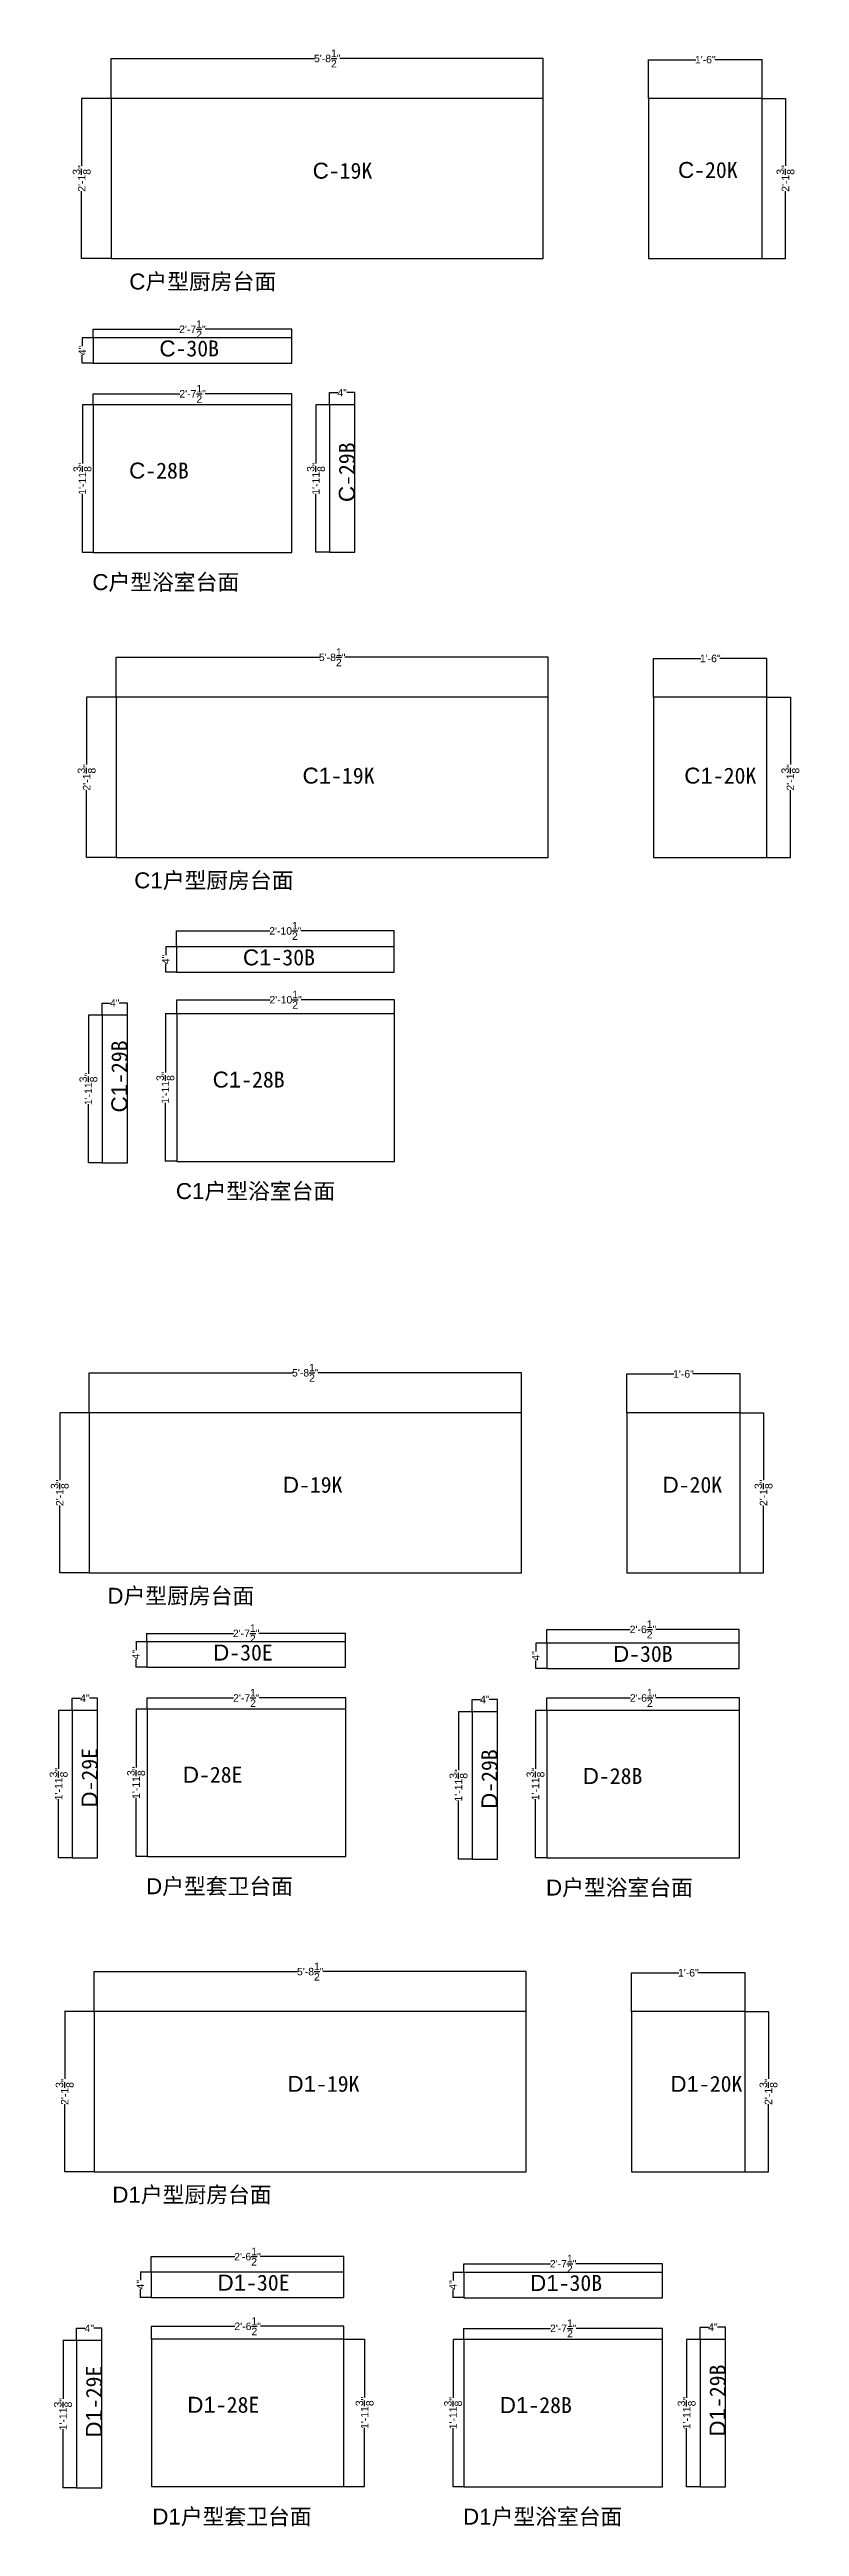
# Model space of a CAD drawing. Header units: inches. Extents: x -997106 to 39633, y -30199 to 1961.
# Drawn here: x 32912 to 35932, y -23411 to -13432 of the extents above; entities that cross this region are included whole.
import ezdxf

# ---------------------------------------------------------------- set-up
doc = ezdxf.new("R2010")
doc.units = ezdxf.units.IN
doc.header["$MEASUREMENT"] = 0
doc.layers.get('Defpoints').update_dxf_attribs({"color": 3})
doc.layers.add('编号', color=10, linetype='Continuous', plot=False)
doc.styles.get("Standard").update_dxf_attribs({"font": 'arial.ttf'})
doc.dimstyles.get("Standard").update_dxf_attribs({"dimtxt": 30, "dimasz": 1, "dimexe": 0.18, "dimexo": 0.0625, "dimgap": 0.09, "dimtad": 0, "dimtoh": 1, "dimdec": 4, "dimlfac": 0.03937, "dimzin": 0, "dimdsep": 46, "dimlunit": 4, "dimtxsty": 'Standard', "dimblk": 'ARCHTICK', "dimcen": 1, "dimadec": 0, "dimazin": 0, "dimtfac": 1, "dimtdec": 4, "dimtix": 1, "dimtofl": 0, "dimtmove": 2, "dimatfit": 3, "dimldrblk": 'ARCHTICK', "dimfxl": 1, "dimtolj": 1, "dimtzin": 0, "dimarcsym": 0})

msp = doc.modelspace()

# ---------------------------------------------------------------- texts
at = {"char_height": 64.3508622, "attachment_point": 1}
for s, insert in [('C{\\fSimSun|b0|i0|c134|p2;户型厨房台面}', (33233.39215, -14333.96158)), ('C{\\fSimSun|b0|i0|c134|p2;户型浴室台面}', (33084.63744, -15545.02958)), ('C1{\\fSimSun|b0|i0|c134|p2;户型厨房台面}', (33253.25955, -16746.60797)), ('C1{\\fSimSun|b0|i0|c134|p2;户型浴室台面}', (33421.06029, -17998.56329)), ('D{\\fSimSun|b0|i0|c134|p2;户型厨房台面}', (33145.12474, -19628.99592)), ('D{\\fSimSun|b0|i0|c134|p2;户型套卫台面}', (33301.04971, -20799.06513)), ('D{\\fSimSun|b0|i0|c134|p2;户型浴室台面}', (34911.5539, -20804.37578)), ('D1{\\fSimSun|b0|i0|c134|p2;户型厨房台面}', (33164.99215, -22041.64231)), ('D1{\\fSimSun|b0|i0|c134|p2;户型套卫台面}', (33326.06204, -23338.50585)), ('D1{\\fSimSun|b0|i0|c134|p2;户型浴室台面}', (34577.53554, -23338.78511))]:
    msp.add_mtext(s, dxfattribs=dict(at, insert=insert))
at = {"layer": '编号', "char_height": 64.3508622, "attachment_point": 1}
for s, insert in [('C{\\fSimSun|b0|i0|c134|p2;-19K}', (33971.97086, -13887.57861)), ('C{\\fSimSun|b0|i0|c134|p2;-20K}', (35443.38293, -13884.64721)), ('C{\\fSimSun|b0|i0|c134|p2;-30B}', (33354.71893, -14603.62723)), ('C{\\fSimSun|b0|i0|c134|p2;-28B}', (33232.78688, -15095.69848)), ('C1{\\fSimSun|b0|i0|c134|p2;-19K}', (33931.19003, -16324.71735)), ('C1{\\fSimSun|b0|i0|c134|p2;-20K}', (35468.62995, -16324.71735)), ('C1{\\fSimSun|b0|i0|c134|p2;-30B}', (33691.14179, -17057.16094)), ('C1{\\fSimSun|b0|i0|c134|p2;-28B}', (33569.20973, -17549.2322)), ('D{\\fSimSun|b0|i0|c134|p2;-19K}', (33851.98748, -19181.87633)), ('D{\\fSimSun|b0|i0|c134|p2;-20K}', (35381.10808, -19181.87633)), ('D{\\fSimSun|b0|i0|c134|p2;-30E}', (33571.1312, -19857.66278)), ('D{\\fSimSun|b0|i0|c134|p2;-30B}', (35181.6354, -19862.97343)), ('D{\\fSimSun|b0|i0|c134|p2;-28E}', (33449.19915, -20349.73404)), ('D{\\fSimSun|b0|i0|c134|p2;-28B}', (35059.70335, -20355.04469)), ('D1{\\fSimSun|b0|i0|c134|p2;-19K}', (33870.49771, -21595.25934)), ('D1{\\fSimSun|b0|i0|c134|p2;-20K}', (35412.56029, -21595.25934)), ('D1{\\fSimSun|b0|i0|c134|p2;-30E}', (33588.85223, -22396.1035)), ('D1{\\fSimSun|b0|i0|c134|p2;-30B}', (34847.61703, -22397.38276)), ('D1{\\fSimSun|b0|i0|c134|p2;-28E}', (33466.92018, -22888.17476)), ('D1{\\fSimSun|b0|i0|c134|p2;-28B}', (34725.68498, -22889.45402))]:
    msp.add_mtext(s, dxfattribs=dict(at, insert=insert))
at = {"layer": '编号', "char_height": 64.3508622, "attachment_point": 1, "rotation": 90}
for s, insert in [('C{\\fSimSun|b0|i0|c134|p2;-29B}', (34077.33433, -15254.73555)), ('C1{\\fSimSun|b0|i0|c134|p2;-29B}', (33161.09363, -17713.92725)), ('D{\\fSimSun|b0|i0|c134|p2;-29E}', (33041.08305, -20514.42908)), ('D{\\fSimSun|b0|i0|c134|p2;-29B}', (34651.58725, -20519.73973)), ('D1{\\fSimSun|b0|i0|c134|p2;-29E}', (33058.80408, -23052.8698)), ('D1{\\fSimSun|b0|i0|c134|p2;-29B}', (35570.23243, -23048.49109))]:
    msp.add_mtext(s, dxfattribs=dict(at, insert=insert))

# ---------------------------------------------------------------- blocks, each defined once
blk = doc.blocks.new('_ArchTick')
at = {"color": 0, "linetype": 'ByBlock', "const_width": 0.15}
blk.add_lwpolyline([(-0.5, -0.5), (0.5, 0.5)], dxfattribs=at)
blk = doc.blocks.new('*D384')
at = {"color": 0, "lineweight": -2, "transparency": 16777216}
for p, q in [((33072.4, -18923.7), (33072.4, -18762.5)), ((33072.4, -18762.7), (33891.5, -18762.7)), ((34812.4, -18762.7), (33993.3, -18762.7)), ((34812.4, -18923.7), (34812.4, -18762.5))]:
    blk.add_line(p, q, dxfattribs=at)
at = {"layer": 'Defpoints', "color": 0, "transparency": 16777216}
for p in [(34812.4, -18762.7), (33072.4, -18923.7), (34812.4, -18923.7)]:
    blk.add_point(p, dxfattribs=at)
at = {"color": 0, "lineweight": -2, "transparency": 16777216, "rotation": 180}
blk.add_blockref('_ArchTick', (33072.4, -18762.7), dxfattribs=at)
at = {"color": 0, "lineweight": -2, "transparency": 16777216}
blk.add_blockref('_ArchTick', (34812.4, -18762.7), dxfattribs=at)
at = {"color": 0, "transparency": 16777216, "insert": (33942.4, -18762.7), "char_height": 30, "attachment_point": 5}
blk.add_mtext('\\A1;5\'-8{\\H1x;\\S1/2;}"', dxfattribs=at)
blk = doc.blocks.new('*D385')
at = {"color": 0, "lineweight": -2, "transparency": 16777216}
for p, q in [((33072.3, -18923.7), (32953.2, -18923.7)), ((32953.3, -18923.7), (32953.3, -19195.1)), ((32953.3, -19568.7), (32953.3, -19297.3)), ((33072.3, -19568.7), (32953.2, -19568.7))]:
    blk.add_line(p, q, dxfattribs=at)
at = {"layer": 'Defpoints', "color": 0, "transparency": 16777216}
for p in [(33072.4, -18923.7), (32953.3, -19568.7), (33072.4, -19568.7)]:
    blk.add_point(p, dxfattribs=at)
at = {"color": 0, "lineweight": -2, "transparency": 16777216}
for p, rotation in [((32953.3, -18923.7), 90), ((32953.3, -19568.7), 270)]:
    blk.add_blockref('_ArchTick', p, dxfattribs=dict(at, rotation=rotation))
at = {"color": 0, "transparency": 16777216, "insert": (32953.3, -19246.2), "char_height": 30, "attachment_point": 5, "rotation": 90}
blk.add_mtext('\\A1;2\'-1{\\H1x;\\S3/8;}"', dxfattribs=at)
blk = doc.blocks.new('*D386')
at = {"color": 0, "lineweight": -2, "transparency": 16777216}
for p, q in [((35236.5, -18923.7), (35236.5, -18767.4)), ((35236.5, -18767.6), (35426.4, -18767.6)), ((35693.5, -18767.6), (35503.5, -18767.6)), ((35693.5, -18923.7), (35693.5, -18767.4))]:
    blk.add_line(p, q, dxfattribs=at)
at = {"layer": 'Defpoints', "color": 0, "transparency": 16777216}
for p in [(35693.5, -18767.6), (35236.5, -18923.7), (35693.5, -18923.7)]:
    blk.add_point(p, dxfattribs=at)
at = {"color": 0, "lineweight": -2, "transparency": 16777216, "rotation": 180}
blk.add_blockref('_ArchTick', (35236.5, -18767.6), dxfattribs=at)
at = {"color": 0, "lineweight": -2, "transparency": 16777216}
blk.add_blockref('_ArchTick', (35693.5, -18767.6), dxfattribs=at)
at = {"color": 0, "transparency": 16777216, "insert": (35465, -18767.6), "char_height": 30, "attachment_point": 5}
blk.add_mtext('\\A1;1\'-6"', dxfattribs=at)
blk = doc.blocks.new('*D387')
at = {"color": 0, "lineweight": -2, "transparency": 16777216}
for p, q in [((35693.5, -18923.7), (35787.9, -18923.7)), ((35787.7, -18923.7), (35787.7, -19195.1)), ((35787.7, -19568.7), (35787.7, -19297.3)), ((35693.5, -19568.7), (35787.9, -19568.7))]:
    blk.add_line(p, q, dxfattribs=at)
at = {"layer": 'Defpoints', "color": 0, "transparency": 16777216}
for p in [(35693.5, -18923.7), (35693.5, -19568.7), (35787.7, -19568.7)]:
    blk.add_point(p, dxfattribs=at)
at = {"color": 0, "lineweight": -2, "transparency": 16777216}
for p, rotation in [((35787.7, -18923.7), 90), ((35787.7, -19568.7), 270)]:
    blk.add_blockref('_ArchTick', p, dxfattribs=dict(at, rotation=rotation))
at = {"color": 0, "transparency": 16777216, "insert": (35787.7, -19246.2), "char_height": 30, "attachment_point": 5, "rotation": 90}
blk.add_mtext('\\A1;2\'-1{\\H1x;\\S3/8;}"', dxfattribs=at)
blk = doc.blocks.new('*D424')
at = {"color": 0, "lineweight": -2, "transparency": 16777216}
for p, q in [((33092.2, -21336.3), (33092.2, -21175.1)), ((33092.2, -21175.3), (33911.3, -21175.3)), ((34832.2, -21175.3), (34013.1, -21175.3)), ((34832.2, -21336.3), (34832.2, -21175.1))]:
    blk.add_line(p, q, dxfattribs=at)
at = {"layer": 'Defpoints', "color": 0, "transparency": 16777216}
for p in [(34832.2, -21175.3), (33092.2, -21336.4), (34832.2, -21336.4)]:
    blk.add_point(p, dxfattribs=at)
at = {"color": 0, "lineweight": -2, "transparency": 16777216, "rotation": 180}
blk.add_blockref('_ArchTick', (33092.2, -21175.3), dxfattribs=at)
at = {"color": 0, "lineweight": -2, "transparency": 16777216}
blk.add_blockref('_ArchTick', (34832.2, -21175.3), dxfattribs=at)
at = {"color": 0, "transparency": 16777216, "insert": (33962.2, -21175.3), "char_height": 30, "attachment_point": 5}
blk.add_mtext('\\A1;5\'-8{\\H1x;\\S1/2;}"', dxfattribs=at)
blk = doc.blocks.new('*D425')
at = {"color": 0, "lineweight": -2, "transparency": 16777216}
for p, q in [((33092.2, -21336.4), (32973, -21336.4)), ((32973.2, -21336.4), (32973.2, -21607.8)), ((32973.2, -21981.4), (32973.2, -21710)), ((33092.2, -21981.4), (32973, -21981.4))]:
    blk.add_line(p, q, dxfattribs=at)
at = {"layer": 'Defpoints', "color": 0, "transparency": 16777216}
for p in [(33092.2, -21336.4), (32973.2, -21981.4), (33092.2, -21981.4)]:
    blk.add_point(p, dxfattribs=at)
at = {"color": 0, "lineweight": -2, "transparency": 16777216}
for p, rotation in [((32973.2, -21336.4), 90), ((32973.2, -21981.4), 270)]:
    blk.add_blockref('_ArchTick', p, dxfattribs=dict(at, rotation=rotation))
at = {"color": 0, "transparency": 16777216, "insert": (32973.2, -21658.9), "char_height": 30, "attachment_point": 5, "rotation": 90}
blk.add_mtext('\\A1;2\'-1{\\H1x;\\S3/8;}"', dxfattribs=at)
blk = doc.blocks.new('*D426')
at = {"color": 0, "lineweight": -2, "transparency": 16777216}
for p, q in [((35256.3, -21336.3), (35256.3, -21180.1)), ((35256.3, -21180.3), (35446.3, -21180.3)), ((35713.3, -21180.3), (35523.4, -21180.3)), ((35713.3, -21336.3), (35713.3, -21180.1))]:
    blk.add_line(p, q, dxfattribs=at)
at = {"layer": 'Defpoints', "color": 0, "transparency": 16777216}
for p in [(35713.3, -21180.3), (35256.3, -21336.4), (35713.3, -21336.4)]:
    blk.add_point(p, dxfattribs=at)
at = {"color": 0, "lineweight": -2, "transparency": 16777216, "rotation": 180}
blk.add_blockref('_ArchTick', (35256.3, -21180.3), dxfattribs=at)
at = {"color": 0, "lineweight": -2, "transparency": 16777216}
blk.add_blockref('_ArchTick', (35713.3, -21180.3), dxfattribs=at)
at = {"color": 0, "transparency": 16777216, "insert": (35484.8, -21180.3), "char_height": 30, "attachment_point": 5}
blk.add_mtext('\\A1;1\'-6"', dxfattribs=at)
blk = doc.blocks.new('*D427')
at = {"color": 0, "lineweight": -2, "transparency": 16777216}
for p, q in [((35713.4, -21336.4), (35807.8, -21336.4)), ((35807.6, -21336.4), (35807.6, -21607.8)), ((35807.6, -21981.4), (35807.6, -21710)), ((35713.4, -21981.4), (35807.8, -21981.4))]:
    blk.add_line(p, q, dxfattribs=at)
at = {"layer": 'Defpoints', "color": 0, "transparency": 16777216}
for p in [(35713.3, -21336.4), (35713.3, -21981.4), (35807.6, -21981.4)]:
    blk.add_point(p, dxfattribs=at)
at = {"color": 0, "lineweight": -2, "transparency": 16777216}
for p, rotation in [((35807.6, -21336.4), 90), ((35807.6, -21981.4), 270)]:
    blk.add_blockref('_ArchTick', p, dxfattribs=dict(at, rotation=rotation))
at = {"color": 0, "transparency": 16777216, "insert": (35807.6, -21658.9), "char_height": 30, "attachment_point": 5, "rotation": 90}
blk.add_mtext('\\A1;2\'-1{\\H1x;\\S3/8;}"', dxfattribs=at)
blk = doc.blocks.new('*D652')
at = {"color": 0, "lineweight": -2, "transparency": 16777216}
for p, q in [((33322.6, -22655.7), (33322.6, -22604.1)), ((33322.6, -22604.3), (33658.9, -22604.3)), ((34097.6, -22604.3), (33761.2, -22604.3)), ((34097.6, -22655.7), (34097.6, -22604.1))]:
    blk.add_line(p, q, dxfattribs=at)
at = {"layer": 'Defpoints', "color": 0, "transparency": 16777216}
for p in [(34097.6, -22604.3), (33322.6, -22655.8), (34097.6, -22655.8)]:
    blk.add_point(p, dxfattribs=at)
at = {"color": 0, "lineweight": -2, "transparency": 16777216, "rotation": 180}
blk.add_blockref('_ArchTick', (33322.6, -22604.3), dxfattribs=at)
at = {"color": 0, "lineweight": -2, "transparency": 16777216}
blk.add_blockref('_ArchTick', (34097.6, -22604.3), dxfattribs=at)
at = {"color": 0, "transparency": 16777216, "insert": (33710.1, -22604.3), "char_height": 30, "attachment_point": 5}
blk.add_mtext('\\A1;2\'-6{\\H1x;\\S1/2;}"', dxfattribs=at)
blk = doc.blocks.new('*D653')
at = {"color": 0, "lineweight": -2, "transparency": 16777216}
for p, q in [((34097.6, -22655.8), (34181.3, -22655.8)), ((34181.1, -22655.8), (34181.1, -22891.7)), ((34181.1, -23249.8), (34181.1, -23013.9)), ((34097.6, -23249.8), (34181.3, -23249.8))]:
    blk.add_line(p, q, dxfattribs=at)
at = {"layer": 'Defpoints', "color": 0, "transparency": 16777216}
for p in [(34097.6, -22655.8), (34097.6, -23249.8), (34181.1, -23249.8)]:
    blk.add_point(p, dxfattribs=at)
at = {"color": 0, "lineweight": -2, "transparency": 16777216}
for p, rotation in [((34181.1, -22655.8), 90), ((34181.1, -23249.8), 270)]:
    blk.add_blockref('_ArchTick', p, dxfattribs=dict(at, rotation=rotation))
at = {"color": 0, "transparency": 16777216, "insert": (34181.1, -22952.8), "char_height": 30, "attachment_point": 5, "rotation": 90}
blk.add_mtext('\\A1;1\'-11{\\H1x;\\S3/8;}"', dxfattribs=at)
blk = doc.blocks.new('*D654')
at = {"color": 0, "lineweight": -2, "transparency": 16777216}
for p, q in [((33021.4, -22661.2), (32966.3, -22661.2)), ((32966.5, -22661.2), (32966.5, -22897.1)), ((32966.5, -23255.2), (32966.5, -23019.3)), ((33021.4, -23255.2), (32966.3, -23255.2))]:
    blk.add_line(p, q, dxfattribs=at)
at = {"layer": 'Defpoints', "color": 0, "transparency": 16777216}
for p in [(33021.4, -22661.2), (32966.5, -23255.2), (33021.4, -23255.2)]:
    blk.add_point(p, dxfattribs=at)
at = {"color": 0, "lineweight": -2, "transparency": 16777216}
for p, rotation in [((32966.5, -22661.2), 90), ((32966.5, -23255.2), 270)]:
    blk.add_blockref('_ArchTick', p, dxfattribs=dict(at, rotation=rotation))
at = {"color": 0, "transparency": 16777216, "insert": (32966.5, -22958.2), "char_height": 30, "attachment_point": 5, "rotation": 90}
blk.add_mtext('\\A1;1\'-11{\\H1x;\\S3/8;}"', dxfattribs=at)
blk = doc.blocks.new('*D655')
at = {"color": 0, "lineweight": -2, "transparency": 16777216}
for p, q in [((33021.4, -22661.1), (33021.4, -22611.9)), ((33021.4, -22612.1), (33054.5, -22612.1)), ((33123.4, -22612.1), (33090.4, -22612.1)), ((33123.4, -22661.1), (33123.4, -22611.9))]:
    blk.add_line(p, q, dxfattribs=at)
at = {"layer": 'Defpoints', "color": 0, "transparency": 16777216}
for p in [(33123.4, -22612.1), (33021.4, -22661.2), (33123.4, -22661.2)]:
    blk.add_point(p, dxfattribs=at)
at = {"color": 0, "lineweight": -2, "transparency": 16777216, "rotation": 180}
blk.add_blockref('_ArchTick', (33021.4, -22612.1), dxfattribs=at)
at = {"color": 0, "lineweight": -2, "transparency": 16777216}
blk.add_blockref('_ArchTick', (33123.4, -22612.1), dxfattribs=at)
at = {"color": 0, "transparency": 16777216, "insert": (33072.4, -22612.1), "char_height": 30, "attachment_point": 5}
blk.add_mtext('\\A1;4"', dxfattribs=at)
blk = doc.blocks.new('*D656')
at = {"color": 0, "lineweight": -2, "transparency": 16777216}
for p, q in [((33321.8, -22385.7), (33277.8, -22385.7)), ((33278, -22385.7), (33278, -22418.7)), ((33321.8, -22487.7), (33277.8, -22487.7)), ((33278, -22487.7), (33278, -22454.6))]:
    blk.add_line(p, q, dxfattribs=at)
at = {"layer": 'Defpoints', "color": 0, "transparency": 16777216}
for p in [(33321.8, -22385.7), (33278, -22487.7), (33321.8, -22487.7)]:
    blk.add_point(p, dxfattribs=at)
at = {"color": 0, "lineweight": -2, "transparency": 16777216}
for p, rotation in [((33278, -22385.7), 90), ((33278, -22487.7), 270)]:
    blk.add_blockref('_ArchTick', p, dxfattribs=dict(at, rotation=rotation))
at = {"color": 0, "transparency": 16777216, "insert": (33278, -22436.7), "char_height": 30, "attachment_point": 5, "rotation": 90}
blk.add_mtext('\\A1;4"', dxfattribs=at)
blk = doc.blocks.new('*D657')
at = {"color": 0, "lineweight": -2, "transparency": 16777216}
for p, q in [((33321.8, -22385.6), (33321.8, -22323.6)), ((33321.8, -22323.7), (33658.2, -22323.7)), ((34096.8, -22323.7), (33760.5, -22323.7)), ((34096.8, -22385.6), (34096.8, -22323.6))]:
    blk.add_line(p, q, dxfattribs=at)
at = {"layer": 'Defpoints', "color": 0, "transparency": 16777216}
for p in [(34096.8, -22323.7), (33321.8, -22385.7), (34096.8, -22385.7)]:
    blk.add_point(p, dxfattribs=at)
at = {"color": 0, "lineweight": -2, "transparency": 16777216, "rotation": 180}
blk.add_blockref('_ArchTick', (33321.8, -22323.7), dxfattribs=at)
at = {"color": 0, "lineweight": -2, "transparency": 16777216}
blk.add_blockref('_ArchTick', (34096.8, -22323.7), dxfattribs=at)
at = {"color": 0, "transparency": 16777216, "insert": (33709.3, -22323.7), "char_height": 30, "attachment_point": 5}
blk.add_mtext('\\A1;2\'-6{\\H1x;\\S1/2;}"', dxfattribs=at)
blk = doc.blocks.new('*D718')
at = {"color": 0, "lineweight": -2, "transparency": 16777216}
for p, q in [((33003.6, -20122.8), (32948.6, -20122.8)), ((32948.8, -20122.8), (32948.8, -20358.7)), ((32948.8, -20716.8), (32948.8, -20480.9)), ((33003.6, -20716.8), (32948.6, -20716.8))]:
    blk.add_line(p, q, dxfattribs=at)
at = {"layer": 'Defpoints', "color": 0, "transparency": 16777216}
for p in [(33003.7, -20122.8), (32948.8, -20716.8), (33003.7, -20716.8)]:
    blk.add_point(p, dxfattribs=at)
at = {"color": 0, "lineweight": -2, "transparency": 16777216}
for p, rotation in [((32948.8, -20122.8), 90), ((32948.8, -20716.8), 270)]:
    blk.add_blockref('_ArchTick', p, dxfattribs=dict(at, rotation=rotation))
at = {"color": 0, "transparency": 16777216, "insert": (32948.8, -20419.8), "char_height": 30, "attachment_point": 5, "rotation": 90}
blk.add_mtext('\\A1;1\'-11{\\H1x;\\S3/8;}"', dxfattribs=at)
blk = doc.blocks.new('*D719')
at = {"color": 0, "lineweight": -2, "transparency": 16777216}
for p, q in [((33003.7, -20122.7), (33003.7, -20073.5)), ((33003.7, -20073.7), (33036.8, -20073.7)), ((33105.7, -20073.7), (33072.6, -20073.7)), ((33105.7, -20122.7), (33105.7, -20073.5))]:
    blk.add_line(p, q, dxfattribs=at)
at = {"layer": 'Defpoints', "color": 0, "transparency": 16777216}
for p in [(33003.7, -20122.8), (33105.7, -20073.7), (33105.7, -20122.8)]:
    blk.add_point(p, dxfattribs=at)
at = {"color": 0, "lineweight": -2, "transparency": 16777216, "rotation": 180}
blk.add_blockref('_ArchTick', (33003.7, -20073.7), dxfattribs=at)
at = {"color": 0, "lineweight": -2, "transparency": 16777216}
blk.add_blockref('_ArchTick', (33105.7, -20073.7), dxfattribs=at)
at = {"color": 0, "transparency": 16777216, "insert": (33054.7, -20073.7), "char_height": 30, "attachment_point": 5}
blk.add_mtext('\\A1;4"', dxfattribs=at)
blk = doc.blocks.new('*D720')
at = {"color": 0, "lineweight": -2, "transparency": 16777216}
for p, q in [((33304.9, -20117.3), (33304.9, -20072.6)), ((33304.9, -20072.8), (33653.7, -20072.8)), ((34104.9, -20072.8), (33756, -20072.8)), ((34104.9, -20117.3), (34104.9, -20072.6))]:
    blk.add_line(p, q, dxfattribs=at)
at = {"layer": 'Defpoints', "color": 0, "transparency": 16777216}
for p in [(33304.9, -20117.3), (34104.9, -20072.8), (34104.9, -20117.3)]:
    blk.add_point(p, dxfattribs=at)
at = {"color": 0, "lineweight": -2, "transparency": 16777216, "rotation": 180}
blk.add_blockref('_ArchTick', (33304.9, -20072.8), dxfattribs=at)
at = {"color": 0, "lineweight": -2, "transparency": 16777216}
blk.add_blockref('_ArchTick', (34104.9, -20072.8), dxfattribs=at)
at = {"color": 0, "transparency": 16777216, "insert": (33704.9, -20072.8), "char_height": 30, "attachment_point": 5}
blk.add_mtext('\\A1;2\'-7{\\H1x;\\S1/2;}"', dxfattribs=at)
blk = doc.blocks.new('*D721')
at = {"color": 0, "lineweight": -2, "transparency": 16777216}
for p, q in [((33304.8, -20117.3), (33260.9, -20117.3)), ((33261, -20117.3), (33261, -20353.3)), ((33261, -20711.3), (33261, -20475.4)), ((33304.8, -20711.3), (33260.9, -20711.3))]:
    blk.add_line(p, q, dxfattribs=at)
at = {"layer": 'Defpoints', "color": 0, "transparency": 16777216}
for p in [(33304.9, -20117.3), (33261, -20711.3), (33304.9, -20711.3)]:
    blk.add_point(p, dxfattribs=at)
at = {"color": 0, "lineweight": -2, "transparency": 16777216}
for p, rotation in [((33261, -20117.3), 90), ((33261, -20711.3), 270)]:
    blk.add_blockref('_ArchTick', p, dxfattribs=dict(at, rotation=rotation))
at = {"color": 0, "transparency": 16777216, "insert": (33261, -20414.3), "char_height": 30, "attachment_point": 5, "rotation": 90}
blk.add_mtext('\\A1;1\'-11{\\H1x;\\S3/8;}"', dxfattribs=at)
blk = doc.blocks.new('*D722')
at = {"color": 0, "lineweight": -2, "transparency": 16777216}
for p, q in [((33304.1, -19847.2), (33260.4, -19847.2)), ((33260.6, -19847.2), (33260.6, -19880.3)), ((33304.1, -19949.2), (33260.4, -19949.2)), ((33260.6, -19949.2), (33260.6, -19916.2))]:
    blk.add_line(p, q, dxfattribs=at)
at = {"layer": 'Defpoints', "color": 0, "transparency": 16777216}
for p in [(33304.1, -19847.2), (33260.6, -19949.2), (33304.1, -19949.2)]:
    blk.add_point(p, dxfattribs=at)
at = {"color": 0, "lineweight": -2, "transparency": 16777216}
for p, rotation in [((33260.6, -19847.2), 90), ((33260.6, -19949.2), 270)]:
    blk.add_blockref('_ArchTick', p, dxfattribs=dict(at, rotation=rotation))
at = {"color": 0, "transparency": 16777216, "insert": (33260.6, -19898.2), "char_height": 30, "attachment_point": 5, "rotation": 90}
blk.add_mtext('\\A1;4"', dxfattribs=at)
blk = doc.blocks.new('*D723')
at = {"color": 0, "lineweight": -2, "transparency": 16777216}
for p, q in [((33304.1, -19847.2), (33304.1, -19812.4)), ((33304.1, -19812.6), (33653, -19812.6)), ((34104.1, -19812.6), (33755.3, -19812.6)), ((34104.1, -19847.2), (34104.1, -19812.4))]:
    blk.add_line(p, q, dxfattribs=at)
at = {"layer": 'Defpoints', "color": 0, "transparency": 16777216}
for p in [(33304.1, -19847.2), (34104.1, -19812.6), (34104.1, -19847.2)]:
    blk.add_point(p, dxfattribs=at)
at = {"color": 0, "lineweight": -2, "transparency": 16777216, "rotation": 180}
blk.add_blockref('_ArchTick', (33304.1, -19812.6), dxfattribs=at)
at = {"color": 0, "lineweight": -2, "transparency": 16777216}
blk.add_blockref('_ArchTick', (34104.1, -19812.6), dxfattribs=at)
at = {"color": 0, "transparency": 16777216, "insert": (33704.1, -19812.6), "char_height": 30, "attachment_point": 5}
blk.add_mtext('\\A1;2\'-7{\\H1x;\\S1/2;}"', dxfattribs=at)
blk = doc.blocks.new('*D1101')
at = {"color": 0, "lineweight": -2, "transparency": 16777216}
for p, q in [((34614.1, -20128.1), (34559.1, -20128.1)), ((34559.3, -20128.1), (34559.3, -20364)), ((34559.3, -20722.1), (34559.3, -20486.2)), ((34614.1, -20722.1), (34559.1, -20722.1))]:
    blk.add_line(p, q, dxfattribs=at)
at = {"layer": 'Defpoints', "color": 0, "transparency": 16777216}
for p in [(34614.2, -20128.1), (34559.3, -20722.1), (34614.2, -20722.1)]:
    blk.add_point(p, dxfattribs=at)
at = {"color": 0, "lineweight": -2, "transparency": 16777216}
for p, rotation in [((34559.3, -20128.1), 90), ((34559.3, -20722.1), 270)]:
    blk.add_blockref('_ArchTick', p, dxfattribs=dict(at, rotation=rotation))
at = {"color": 0, "transparency": 16777216, "insert": (34559.3, -20425.1), "char_height": 30, "attachment_point": 5, "rotation": 90}
blk.add_mtext('\\A1;1\'-11{\\H1x;\\S3/8;}"', dxfattribs=at)
blk = doc.blocks.new('*D1102')
at = {"color": 0, "lineweight": -2, "transparency": 16777216}
for p, q in [((34614.2, -20128), (34614.2, -20078.8)), ((34614.2, -20079), (34647.3, -20079)), ((34716.2, -20079), (34683.1, -20079)), ((34716.2, -20128), (34716.2, -20078.8))]:
    blk.add_line(p, q, dxfattribs=at)
at = {"layer": 'Defpoints', "color": 0, "transparency": 16777216}
for p in [(34614.2, -20128.1), (34716.2, -20079), (34716.2, -20128.1)]:
    blk.add_point(p, dxfattribs=at)
at = {"color": 0, "lineweight": -2, "transparency": 16777216, "rotation": 180}
blk.add_blockref('_ArchTick', (34614.2, -20079), dxfattribs=at)
at = {"color": 0, "lineweight": -2, "transparency": 16777216}
blk.add_blockref('_ArchTick', (34716.2, -20079), dxfattribs=at)
at = {"color": 0, "transparency": 16777216, "insert": (34665.2, -20079), "char_height": 30, "attachment_point": 5}
blk.add_mtext('\\A1;4"', dxfattribs=at)
blk = doc.blocks.new('*D1100')
at = {"color": 0, "lineweight": -2, "transparency": 16777216}
for p, q in [((34914.6, -19852.5), (34870.6, -19852.5)), ((34870.7, -19852.5), (34870.7, -19885.6)), ((34914.6, -19954.5), (34870.6, -19954.5)), ((34870.7, -19954.5), (34870.7, -19921.5))]:
    blk.add_line(p, q, dxfattribs=at)
at = {"layer": 'Defpoints', "color": 0, "transparency": 16777216}
for p in [(34914.6, -19852.5), (34870.7, -19954.5), (34914.6, -19954.5)]:
    blk.add_point(p, dxfattribs=at)
at = {"color": 0, "lineweight": -2, "transparency": 16777216}
for p, rotation in [((34870.7, -19852.5), 90), ((34870.7, -19954.5), 270)]:
    blk.add_blockref('_ArchTick', p, dxfattribs=dict(at, rotation=rotation))
at = {"color": 0, "transparency": 16777216, "insert": (34870.7, -19903.5), "char_height": 30, "attachment_point": 5, "rotation": 90}
blk.add_mtext('\\A1;4"', dxfattribs=at)
blk = doc.blocks.new('*D1103')
at = {"color": 0, "lineweight": -2, "transparency": 16777216}
for p, q in [((34914.6, -19850.8), (34914.6, -19796.4)), ((34914.6, -19796.6), (35251, -19796.6)), ((35689.6, -19796.6), (35353.3, -19796.6)), ((35689.6, -19852.5), (35689.6, -19796.4))]:
    blk.add_line(p, q, dxfattribs=at)
at = {"layer": 'Defpoints', "color": 0, "transparency": 16777216}
for p in [(34914.6, -19850.9), (35689.6, -19796.6), (35689.6, -19852.5)]:
    blk.add_point(p, dxfattribs=at)
at = {"color": 0, "lineweight": -2, "transparency": 16777216, "rotation": 180}
blk.add_blockref('_ArchTick', (34914.6, -19796.6), dxfattribs=at)
at = {"color": 0, "lineweight": -2, "transparency": 16777216}
blk.add_blockref('_ArchTick', (35689.6, -19796.6), dxfattribs=at)
at = {"color": 0, "transparency": 16777216, "insert": (35302.1, -19796.6), "char_height": 30, "attachment_point": 5}
blk.add_mtext('\\A1;2\'-6{\\H1x;\\S1/2;}"', dxfattribs=at)
blk = doc.blocks.new('*D1104')
at = {"color": 0, "lineweight": -2, "transparency": 16777216}
for p, q in [((34915.4, -20122.6), (34915.4, -20072.7)), ((34915.4, -20072.8), (35251.7, -20072.8)), ((35690.4, -20072.8), (35354, -20072.8)), ((35690.4, -20122.6), (35690.4, -20072.7))]:
    blk.add_line(p, q, dxfattribs=at)
at = {"layer": 'Defpoints', "color": 0, "transparency": 16777216}
for p in [(34915.4, -20122.7), (35690.4, -20072.8), (35690.4, -20122.7)]:
    blk.add_point(p, dxfattribs=at)
at = {"color": 0, "lineweight": -2, "transparency": 16777216, "rotation": 180}
blk.add_blockref('_ArchTick', (34915.4, -20072.8), dxfattribs=at)
at = {"color": 0, "lineweight": -2, "transparency": 16777216}
blk.add_blockref('_ArchTick', (35690.4, -20072.8), dxfattribs=at)
at = {"color": 0, "transparency": 16777216, "insert": (35302.9, -20072.8), "char_height": 30, "attachment_point": 5}
blk.add_mtext('\\A1;2\'-6{\\H1x;\\S1/2;}"', dxfattribs=at)
blk = doc.blocks.new('*D1105')
at = {"color": 0, "lineweight": -2, "transparency": 16777216}
for p, q in [((34915.3, -20122.7), (34869, -20122.7)), ((34869.2, -20122.7), (34869.2, -20358.6)), ((34869.2, -20716.7), (34869.2, -20480.8)), ((34915.3, -20716.7), (34869, -20716.7))]:
    blk.add_line(p, q, dxfattribs=at)
at = {"layer": 'Defpoints', "color": 0, "transparency": 16777216}
for p in [(34915.4, -20122.7), (34869.2, -20716.7), (34915.4, -20716.7)]:
    blk.add_point(p, dxfattribs=at)
at = {"color": 0, "lineweight": -2, "transparency": 16777216}
for p, rotation in [((34869.2, -20122.7), 90), ((34869.2, -20716.7), 270)]:
    blk.add_blockref('_ArchTick', p, dxfattribs=dict(at, rotation=rotation))
at = {"color": 0, "transparency": 16777216, "insert": (34869.2, -20419.7), "char_height": 30, "attachment_point": 5, "rotation": 90}
blk.add_mtext('\\A1;1\'-11{\\H1x;\\S3/8;}"', dxfattribs=at)
blk = doc.blocks.new('*D1364')
at = {"color": 0, "lineweight": -2, "transparency": 16777216}
for p, q in [((35532.8, -22656.8), (35477.7, -22656.8)), ((35477.9, -22656.8), (35477.9, -22892.7)), ((35477.9, -23250.8), (35477.9, -23014.9)), ((35532.8, -23250.8), (35477.7, -23250.8))]:
    blk.add_line(p, q, dxfattribs=at)
at = {"layer": 'Defpoints', "color": 0, "transparency": 16777216}
for p in [(35532.8, -22656.8), (35477.9, -23250.8), (35532.8, -23250.8)]:
    blk.add_point(p, dxfattribs=at)
at = {"color": 0, "lineweight": -2, "transparency": 16777216}
for p, rotation in [((35477.9, -22656.8), 90), ((35477.9, -23250.8), 270)]:
    blk.add_blockref('_ArchTick', p, dxfattribs=dict(at, rotation=rotation))
at = {"color": 0, "transparency": 16777216, "insert": (35477.9, -22953.8), "char_height": 30, "attachment_point": 5, "rotation": 90}
blk.add_mtext('\\A1;1\'-11{\\H1x;\\S3/8;}"', dxfattribs=at)
blk = doc.blocks.new('*D1365')
at = {"color": 0, "lineweight": -2, "transparency": 16777216}
for p, q in [((35532.8, -22656.8), (35532.8, -22607.5)), ((35532.8, -22607.7), (35565.9, -22607.7)), ((35634.8, -22607.7), (35601.8, -22607.7)), ((35634.8, -22656.8), (35634.8, -22607.5))]:
    blk.add_line(p, q, dxfattribs=at)
at = {"layer": 'Defpoints', "color": 0, "transparency": 16777216}
for p in [(35634.8, -22607.7), (35532.8, -22656.8), (35634.8, -22656.8)]:
    blk.add_point(p, dxfattribs=at)
at = {"color": 0, "lineweight": -2, "transparency": 16777216, "rotation": 180}
blk.add_blockref('_ArchTick', (35532.8, -22607.7), dxfattribs=at)
at = {"color": 0, "lineweight": -2, "transparency": 16777216}
blk.add_blockref('_ArchTick', (35634.8, -22607.7), dxfattribs=at)
at = {"color": 0, "transparency": 16777216, "insert": (35583.8, -22607.7), "char_height": 30, "attachment_point": 5}
blk.add_mtext('\\A1;4"', dxfattribs=at)
blk = doc.blocks.new('*D1366')
at = {"color": 0, "lineweight": -2, "transparency": 16777216}
for p, q in [((34581.3, -22657), (34581.3, -22612.3)), ((34581.3, -22612.5), (34930.2, -22612.5)), ((35381.3, -22612.5), (35032.5, -22612.5)), ((35381.3, -22657), (35381.3, -22612.3))]:
    blk.add_line(p, q, dxfattribs=at)
at = {"layer": 'Defpoints', "color": 0, "transparency": 16777216}
for p in [(35381.3, -22612.5), (34581.3, -22657.1), (35381.3, -22657.1)]:
    blk.add_point(p, dxfattribs=at)
at = {"color": 0, "lineweight": -2, "transparency": 16777216, "rotation": 180}
blk.add_blockref('_ArchTick', (34581.3, -22612.5), dxfattribs=at)
at = {"color": 0, "lineweight": -2, "transparency": 16777216}
blk.add_blockref('_ArchTick', (35381.3, -22612.5), dxfattribs=at)
at = {"color": 0, "transparency": 16777216, "insert": (34981.3, -22612.5), "char_height": 30, "attachment_point": 5}
blk.add_mtext('\\A1;2\'-7{\\H1x;\\S1/2;}"', dxfattribs=at)
blk = doc.blocks.new('*D1367')
at = {"color": 0, "lineweight": -2, "transparency": 16777216}
for p, q in [((34581.3, -22657.1), (34537.3, -22657.1)), ((34537.5, -22657.1), (34537.5, -22893)), ((34537.5, -23251.1), (34537.5, -23015.2)), ((34581.3, -23251.1), (34537.3, -23251.1))]:
    blk.add_line(p, q, dxfattribs=at)
at = {"layer": 'Defpoints', "color": 0, "transparency": 16777216}
for p in [(34581.3, -22657.1), (34537.5, -23251.1), (34581.3, -23251.1)]:
    blk.add_point(p, dxfattribs=at)
at = {"color": 0, "lineweight": -2, "transparency": 16777216}
for p, rotation in [((34537.5, -22657.1), 90), ((34537.5, -23251.1), 270)]:
    blk.add_blockref('_ArchTick', p, dxfattribs=dict(at, rotation=rotation))
at = {"color": 0, "transparency": 16777216, "insert": (34537.5, -22954.1), "char_height": 30, "attachment_point": 5, "rotation": 90}
blk.add_mtext('\\A1;1\'-11{\\H1x;\\S3/8;}"', dxfattribs=at)
blk = doc.blocks.new('*D1368')
at = {"color": 0, "lineweight": -2, "transparency": 16777216}
for p, q in [((34580.5, -22386.9), (34536.9, -22386.9)), ((34537.1, -22386.9), (34537.1, -22420)), ((34580.5, -22488.9), (34536.9, -22488.9)), ((34537.1, -22488.9), (34537.1, -22455.9))]:
    blk.add_line(p, q, dxfattribs=at)
at = {"layer": 'Defpoints', "color": 0, "transparency": 16777216}
for p in [(34580.6, -22386.9), (34537.1, -22488.9), (34580.6, -22488.9)]:
    blk.add_point(p, dxfattribs=at)
at = {"color": 0, "lineweight": -2, "transparency": 16777216}
for p, rotation in [((34537.1, -22386.9), 90), ((34537.1, -22488.9), 270)]:
    blk.add_blockref('_ArchTick', p, dxfattribs=dict(at, rotation=rotation))
at = {"color": 0, "transparency": 16777216, "insert": (34537.1, -22437.9), "char_height": 30, "attachment_point": 5, "rotation": 90}
blk.add_mtext('\\A1;4"', dxfattribs=at)
blk = doc.blocks.new('*D1369')
at = {"color": 0, "lineweight": -2, "transparency": 16777216}
for p, q in [((34580.6, -22386.9), (34580.6, -22352.1)), ((34580.6, -22352.3), (34929.4, -22352.3)), ((35380.6, -22352.3), (35031.8, -22352.3)), ((35380.6, -22386.9), (35380.6, -22352.1))]:
    blk.add_line(p, q, dxfattribs=at)
at = {"layer": 'Defpoints', "color": 0, "transparency": 16777216}
for p in [(35380.6, -22352.3), (34580.6, -22386.9), (35380.6, -22386.9)]:
    blk.add_point(p, dxfattribs=at)
at = {"color": 0, "lineweight": -2, "transparency": 16777216, "rotation": 180}
blk.add_blockref('_ArchTick', (34580.6, -22352.3), dxfattribs=at)
at = {"color": 0, "lineweight": -2, "transparency": 16777216}
blk.add_blockref('_ArchTick', (35380.6, -22352.3), dxfattribs=at)
at = {"color": 0, "transparency": 16777216, "insert": (34980.6, -22352.3), "char_height": 30, "attachment_point": 5}
blk.add_mtext('\\A1;2\'-7{\\H1x;\\S1/2;}"', dxfattribs=at)
blk = doc.blocks.new('*D294')
at = {"color": 0, "lineweight": -2, "transparency": 16777216}
for p, q in [((33160.6, -13628.6), (33160.6, -13467.5)), ((33160.6, -13467.6), (33979.7, -13467.6)), ((34900.6, -13467.6), (34081.5, -13467.6)), ((34900.6, -13628.6), (34900.6, -13467.5))]:
    blk.add_line(p, q, dxfattribs=at)
at = {"layer": 'Defpoints', "color": 0, "transparency": 16777216}
for p in [(34900.6, -13467.6), (33160.6, -13628.7), (34900.6, -13628.7)]:
    blk.add_point(p, dxfattribs=at)
at = {"color": 0, "lineweight": -2, "transparency": 16777216, "rotation": 180}
blk.add_blockref('_ArchTick', (33160.6, -13467.6), dxfattribs=at)
at = {"color": 0, "lineweight": -2, "transparency": 16777216}
blk.add_blockref('_ArchTick', (34900.6, -13467.6), dxfattribs=at)
at = {"color": 0, "transparency": 16777216, "insert": (34030.6, -13467.6), "char_height": 30, "attachment_point": 5}
blk.add_mtext('\\A1;5\'-8{\\H1x;\\S1/2;}"', dxfattribs=at)
blk = doc.blocks.new('*D295')
at = {"color": 0, "lineweight": -2, "transparency": 16777216}
for p, q in [((33160.6, -13628.7), (33041.4, -13628.7)), ((33041.6, -13628.7), (33041.6, -13900.1)), ((33041.6, -14273.7), (33041.6, -14002.3)), ((33160.6, -14273.7), (33041.4, -14273.7))]:
    blk.add_line(p, q, dxfattribs=at)
at = {"layer": 'Defpoints', "color": 0, "transparency": 16777216}
for p in [(33160.6, -13628.7), (33041.6, -14273.7), (33160.6, -14273.7)]:
    blk.add_point(p, dxfattribs=at)
at = {"color": 0, "lineweight": -2, "transparency": 16777216}
for p, rotation in [((33041.6, -13628.7), 90), ((33041.6, -14273.7), 270)]:
    blk.add_blockref('_ArchTick', p, dxfattribs=dict(at, rotation=rotation))
at = {"color": 0, "transparency": 16777216, "insert": (33041.6, -13951.2), "char_height": 30, "attachment_point": 5, "rotation": 90}
blk.add_mtext('\\A1;2\'-1{\\H1x;\\S3/8;}"', dxfattribs=at)
blk = doc.blocks.new('*D296')
at = {"color": 0, "lineweight": -2, "transparency": 16777216}
for p, q in [((35324.7, -13628.6), (35324.7, -13472.4)), ((35324.7, -13472.6), (35514.7, -13472.6)), ((35781.7, -13472.6), (35591.8, -13472.6)), ((35781.7, -13628.6), (35781.7, -13472.4))]:
    blk.add_line(p, q, dxfattribs=at)
at = {"layer": 'Defpoints', "color": 0, "transparency": 16777216}
for p in [(35781.7, -13472.6), (35324.7, -13628.7), (35781.7, -13628.7)]:
    blk.add_point(p, dxfattribs=at)
at = {"color": 0, "lineweight": -2, "transparency": 16777216, "rotation": 180}
blk.add_blockref('_ArchTick', (35324.7, -13472.6), dxfattribs=at)
at = {"color": 0, "lineweight": -2, "transparency": 16777216}
blk.add_blockref('_ArchTick', (35781.7, -13472.6), dxfattribs=at)
at = {"color": 0, "transparency": 16777216, "insert": (35553.2, -13472.6), "char_height": 30, "attachment_point": 5}
blk.add_mtext('\\A1;1\'-6"', dxfattribs=at)
blk = doc.blocks.new('*D297')
at = {"color": 0, "lineweight": -2, "transparency": 16777216}
for p, q in [((35781.8, -13628.7), (35876.2, -13628.7)), ((35876, -13628.7), (35876, -13900.1)), ((35876, -14273.7), (35876, -14002.3)), ((35781.8, -14273.7), (35876.2, -14273.7))]:
    blk.add_line(p, q, dxfattribs=at)
at = {"layer": 'Defpoints', "color": 0, "transparency": 16777216}
for p in [(35781.7, -13628.7), (35781.7, -14273.7), (35876, -14273.7)]:
    blk.add_point(p, dxfattribs=at)
at = {"color": 0, "lineweight": -2, "transparency": 16777216}
for p, rotation in [((35876, -13628.7), 90), ((35876, -14273.7), 270)]:
    blk.add_blockref('_ArchTick', p, dxfattribs=dict(at, rotation=rotation))
at = {"color": 0, "transparency": 16777216, "insert": (35876, -13951.2), "char_height": 30, "attachment_point": 5, "rotation": 90}
blk.add_mtext('\\A1;2\'-1{\\H1x;\\S3/8;}"', dxfattribs=at)
blk = doc.blocks.new('*D338')
at = {"color": 0, "lineweight": -2, "transparency": 16777216}
for p, q in [((33180.5, -16041.3), (33180.5, -15880.1)), ((33180.5, -15880.3), (33999.6, -15880.3)), ((34920.5, -15880.3), (34101.4, -15880.3)), ((34920.5, -16041.3), (34920.5, -15880.1))]:
    blk.add_line(p, q, dxfattribs=at)
at = {"layer": 'Defpoints', "color": 0, "transparency": 16777216}
for p in [(34920.5, -15880.3), (33180.5, -16041.3), (34920.5, -16041.3)]:
    blk.add_point(p, dxfattribs=at)
at = {"color": 0, "lineweight": -2, "transparency": 16777216, "rotation": 180}
blk.add_blockref('_ArchTick', (33180.5, -15880.3), dxfattribs=at)
at = {"color": 0, "lineweight": -2, "transparency": 16777216}
blk.add_blockref('_ArchTick', (34920.5, -15880.3), dxfattribs=at)
at = {"color": 0, "transparency": 16777216, "insert": (34050.5, -15880.3), "char_height": 30, "attachment_point": 5}
blk.add_mtext('\\A1;5\'-8{\\H1x;\\S1/2;}"', dxfattribs=at)
blk = doc.blocks.new('*D339')
at = {"color": 0, "lineweight": -2, "transparency": 16777216}
for p, q in [((33180.4, -16041.3), (33061.3, -16041.3)), ((33061.5, -16041.3), (33061.5, -16312.7)), ((33061.5, -16686.3), (33061.5, -16414.9)), ((33180.4, -16686.3), (33061.3, -16686.3))]:
    blk.add_line(p, q, dxfattribs=at)
at = {"layer": 'Defpoints', "color": 0, "transparency": 16777216}
for p in [(33180.5, -16041.3), (33061.5, -16686.3), (33180.5, -16686.3)]:
    blk.add_point(p, dxfattribs=at)
at = {"color": 0, "lineweight": -2, "transparency": 16777216}
for p, rotation in [((33061.5, -16041.3), 90), ((33061.5, -16686.3), 270)]:
    blk.add_blockref('_ArchTick', p, dxfattribs=dict(at, rotation=rotation))
at = {"color": 0, "transparency": 16777216, "insert": (33061.5, -16363.8), "char_height": 30, "attachment_point": 5, "rotation": 90}
blk.add_mtext('\\A1;2\'-1{\\H1x;\\S3/8;}"', dxfattribs=at)
blk = doc.blocks.new('*D340')
at = {"color": 0, "lineweight": -2, "transparency": 16777216}
for p, q in [((35344.6, -16041.3), (35344.6, -15885.1)), ((35344.6, -15885.2), (35534.6, -15885.2)), ((35801.6, -15885.2), (35611.7, -15885.2)), ((35801.6, -16041.3), (35801.6, -15885.1))]:
    blk.add_line(p, q, dxfattribs=at)
at = {"layer": 'Defpoints', "color": 0, "transparency": 16777216}
for p in [(35801.6, -15885.2), (35344.6, -16041.3), (35801.6, -16041.3)]:
    blk.add_point(p, dxfattribs=at)
at = {"color": 0, "lineweight": -2, "transparency": 16777216, "rotation": 180}
blk.add_blockref('_ArchTick', (35344.6, -15885.2), dxfattribs=at)
at = {"color": 0, "lineweight": -2, "transparency": 16777216}
blk.add_blockref('_ArchTick', (35801.6, -15885.2), dxfattribs=at)
at = {"color": 0, "transparency": 16777216, "insert": (35573.1, -15885.2), "char_height": 30, "attachment_point": 5}
blk.add_mtext('\\A1;1\'-6"', dxfattribs=at)
blk = doc.blocks.new('*D341')
at = {"color": 0, "lineweight": -2, "transparency": 16777216}
for p, q in [((35801.7, -16041.3), (35896, -16041.3)), ((35895.9, -16041.3), (35895.9, -16312.7)), ((35895.9, -16686.3), (35895.9, -16414.9)), ((35801.7, -16686.3), (35896, -16686.3))]:
    blk.add_line(p, q, dxfattribs=at)
at = {"layer": 'Defpoints', "color": 0, "transparency": 16777216}
for p in [(35801.6, -16041.3), (35801.6, -16686.3), (35895.9, -16686.3)]:
    blk.add_point(p, dxfattribs=at)
at = {"color": 0, "lineweight": -2, "transparency": 16777216}
for p, rotation in [((35895.9, -16041.3), 90), ((35895.9, -16686.3), 270)]:
    blk.add_blockref('_ArchTick', p, dxfattribs=dict(at, rotation=rotation))
at = {"color": 0, "transparency": 16777216, "insert": (35895.9, -16363.8), "char_height": 30, "attachment_point": 5, "rotation": 90}
blk.add_mtext('\\A1;2\'-1{\\H1x;\\S3/8;}"', dxfattribs=at)
blk = doc.blocks.new('*D1292')
at = {"color": 0, "lineweight": -2, "transparency": 16777216}
for p, q in [((34039.9, -14863.1), (33984.8, -14863.1)), ((33985, -14863.1), (33985, -15099)), ((33985, -15457.1), (33985, -15221.2)), ((34039.9, -15457.1), (33984.8, -15457.1))]:
    blk.add_line(p, q, dxfattribs=at)
at = {"layer": 'Defpoints', "color": 0, "transparency": 16777216}
for p in [(34039.9, -14863.1), (33985, -15457.1), (34039.9, -15457.1)]:
    blk.add_point(p, dxfattribs=at)
at = {"color": 0, "lineweight": -2, "transparency": 16777216}
for p, rotation in [((33985, -14863.1), 90), ((33985, -15457.1), 270)]:
    blk.add_blockref('_ArchTick', p, dxfattribs=dict(at, rotation=rotation))
at = {"color": 0, "transparency": 16777216, "insert": (33985, -15160.1), "char_height": 30, "attachment_point": 5, "rotation": 90}
blk.add_mtext('\\A1;1\'-11{\\H1x;\\S3/8;}"', dxfattribs=at)
blk = doc.blocks.new('*D1293')
at = {"color": 0, "lineweight": -2, "transparency": 16777216}
for p, q in [((34039.9, -14863), (34039.9, -14813.8)), ((34039.9, -14814), (34073, -14814)), ((34141.9, -14814), (34108.9, -14814)), ((34141.9, -14863), (34141.9, -14813.8))]:
    blk.add_line(p, q, dxfattribs=at)
at = {"layer": 'Defpoints', "color": 0, "transparency": 16777216}
for p in [(34039.9, -14863.1), (34141.9, -14814), (34141.9, -14863.1)]:
    blk.add_point(p, dxfattribs=at)
at = {"color": 0, "lineweight": -2, "transparency": 16777216, "rotation": 180}
blk.add_blockref('_ArchTick', (34039.9, -14814), dxfattribs=at)
at = {"color": 0, "lineweight": -2, "transparency": 16777216}
blk.add_blockref('_ArchTick', (34141.9, -14814), dxfattribs=at)
at = {"color": 0, "transparency": 16777216, "insert": (34090.9, -14814), "char_height": 30, "attachment_point": 5}
blk.add_mtext('\\A1;4"', dxfattribs=at)
blk = doc.blocks.new('*D1294')
at = {"color": 0, "lineweight": -2, "transparency": 16777216}
for p, q in [((33088.4, -14863.3), (33088.4, -14818.6)), ((33088.4, -14818.7), (33437.3, -14818.7)), ((33888.4, -14818.7), (33539.6, -14818.7)), ((33888.4, -14863.3), (33888.4, -14818.6))]:
    blk.add_line(p, q, dxfattribs=at)
at = {"layer": 'Defpoints', "color": 0, "transparency": 16777216}
for p in [(33088.4, -14863.3), (33888.4, -14818.7), (33888.4, -14863.3)]:
    blk.add_point(p, dxfattribs=at)
at = {"color": 0, "lineweight": -2, "transparency": 16777216, "rotation": 180}
blk.add_blockref('_ArchTick', (33088.4, -14818.7), dxfattribs=at)
at = {"color": 0, "lineweight": -2, "transparency": 16777216}
blk.add_blockref('_ArchTick', (33888.4, -14818.7), dxfattribs=at)
at = {"color": 0, "transparency": 16777216, "insert": (33488.4, -14818.7), "char_height": 30, "attachment_point": 5}
blk.add_mtext('\\A1;2\'-7{\\H1x;\\S1/2;}"', dxfattribs=at)
blk = doc.blocks.new('*D1295')
at = {"color": 0, "lineweight": -2, "transparency": 16777216}
for p, q in [((33088.4, -14863.3), (33044.4, -14863.3)), ((33044.6, -14863.3), (33044.6, -15099.2)), ((33044.6, -15457.3), (33044.6, -15221.4)), ((33088.4, -15457.3), (33044.4, -15457.3))]:
    blk.add_line(p, q, dxfattribs=at)
at = {"layer": 'Defpoints', "color": 0, "transparency": 16777216}
for p in [(33088.4, -14863.3), (33044.6, -15457.3), (33088.4, -15457.3)]:
    blk.add_point(p, dxfattribs=at)
at = {"color": 0, "lineweight": -2, "transparency": 16777216}
for p, rotation in [((33044.6, -14863.3), 90), ((33044.6, -15457.3), 270)]:
    blk.add_blockref('_ArchTick', p, dxfattribs=dict(at, rotation=rotation))
at = {"color": 0, "transparency": 16777216, "insert": (33044.6, -15160.3), "char_height": 30, "attachment_point": 5, "rotation": 90}
blk.add_mtext('\\A1;1\'-11{\\H1x;\\S3/8;}"', dxfattribs=at)
blk = doc.blocks.new('*D1296')
at = {"color": 0, "lineweight": -2, "transparency": 16777216}
for p, q in [((33087.6, -14593.2), (33044, -14593.2)), ((33044.2, -14593.2), (33044.2, -14626.2)), ((33044.2, -14695.2), (33044.2, -14662.1)), ((33087.6, -14695.2), (33044, -14695.2))]:
    blk.add_line(p, q, dxfattribs=at)
at = {"layer": 'Defpoints', "color": 0, "transparency": 16777216}
for p in [(33087.7, -14593.2), (33044.2, -14695.2), (33087.7, -14695.2)]:
    blk.add_point(p, dxfattribs=at)
at = {"color": 0, "lineweight": -2, "transparency": 16777216}
for p, rotation in [((33044.2, -14593.2), 90), ((33044.2, -14695.2), 270)]:
    blk.add_blockref('_ArchTick', p, dxfattribs=dict(at, rotation=rotation))
at = {"color": 0, "transparency": 16777216, "insert": (33044.2, -14644.2), "char_height": 30, "attachment_point": 5, "rotation": 90}
blk.add_mtext('\\A1;4"', dxfattribs=at)
blk = doc.blocks.new('*D1297')
at = {"color": 0, "lineweight": -2, "transparency": 16777216}
for p, q in [((33087.7, -14593.1), (33087.7, -14558.4)), ((33087.7, -14558.6), (33436.6, -14558.6)), ((33887.7, -14558.6), (33538.9, -14558.6)), ((33887.7, -14593.1), (33887.7, -14558.4))]:
    blk.add_line(p, q, dxfattribs=at)
at = {"layer": 'Defpoints', "color": 0, "transparency": 16777216}
for p in [(33887.7, -14558.6), (33087.7, -14593.2), (33887.7, -14593.2)]:
    blk.add_point(p, dxfattribs=at)
at = {"color": 0, "lineweight": -2, "transparency": 16777216, "rotation": 180}
blk.add_blockref('_ArchTick', (33087.7, -14558.6), dxfattribs=at)
at = {"color": 0, "lineweight": -2, "transparency": 16777216}
blk.add_blockref('_ArchTick', (33887.7, -14558.6), dxfattribs=at)
at = {"color": 0, "transparency": 16777216, "insert": (33487.7, -14558.6), "char_height": 30, "attachment_point": 5}
blk.add_mtext('\\A1;2\'-7{\\H1x;\\S1/2;}"', dxfattribs=at)
blk = doc.blocks.new('*D1552')
at = {"color": 0, "lineweight": -2, "transparency": 16777216}
for p, q in [((33123.6, -17322.3), (33068.6, -17322.3)), ((33068.8, -17322.3), (33068.8, -17558.2)), ((33068.8, -17916.3), (33068.8, -17680.4)), ((33123.6, -17916.3), (33068.6, -17916.3))]:
    blk.add_line(p, q, dxfattribs=at)
at = {"layer": 'Defpoints', "color": 0, "transparency": 16777216}
for p in [(33123.7, -17322.3), (33068.8, -17916.3), (33123.7, -17916.3)]:
    blk.add_point(p, dxfattribs=at)
at = {"color": 0, "lineweight": -2, "transparency": 16777216}
for p, rotation in [((33068.8, -17322.3), 90), ((33068.8, -17916.3), 270)]:
    blk.add_blockref('_ArchTick', p, dxfattribs=dict(at, rotation=rotation))
at = {"color": 0, "transparency": 16777216, "insert": (33068.8, -17619.3), "char_height": 30, "attachment_point": 5, "rotation": 90}
blk.add_mtext('\\A1;1\'-11{\\H1x;\\S3/8;}"', dxfattribs=at)
blk = doc.blocks.new('*D1553')
at = {"color": 0, "lineweight": -2, "transparency": 16777216}
for p, q in [((33123.7, -17322.2), (33123.7, -17273)), ((33123.7, -17273.2), (33156.8, -17273.2)), ((33225.7, -17273.2), (33192.6, -17273.2)), ((33225.7, -17322.2), (33225.7, -17273))]:
    blk.add_line(p, q, dxfattribs=at)
at = {"layer": 'Defpoints', "color": 0, "transparency": 16777216}
for p in [(33123.7, -17322.3), (33225.7, -17273.2), (33225.7, -17322.3)]:
    blk.add_point(p, dxfattribs=at)
at = {"color": 0, "lineweight": -2, "transparency": 16777216, "rotation": 180}
blk.add_blockref('_ArchTick', (33123.7, -17273.2), dxfattribs=at)
at = {"color": 0, "lineweight": -2, "transparency": 16777216}
blk.add_blockref('_ArchTick', (33225.7, -17273.2), dxfattribs=at)
at = {"color": 0, "transparency": 16777216, "insert": (33174.7, -17273.2), "char_height": 30, "attachment_point": 5}
blk.add_mtext('\\A1;4"', dxfattribs=at)
blk = doc.blocks.new('*D1550')
at = {"color": 0, "lineweight": -2, "transparency": 16777216}
for p, q in [((33424.1, -17046.7), (33380.1, -17046.7)), ((33380.2, -17046.7), (33380.2, -17079.8)), ((33424.1, -17148.7), (33380.1, -17148.7)), ((33380.2, -17148.7), (33380.2, -17115.6))]:
    blk.add_line(p, q, dxfattribs=at)
at = {"layer": 'Defpoints', "color": 0, "transparency": 16777216}
for p in [(33424.1, -17046.7), (33380.2, -17148.7), (33424.1, -17148.7)]:
    blk.add_point(p, dxfattribs=at)
at = {"color": 0, "lineweight": -2, "transparency": 16777216}
for p, rotation in [((33380.2, -17046.7), 90), ((33380.2, -17148.7), 270)]:
    blk.add_blockref('_ArchTick', p, dxfattribs=dict(at, rotation=rotation))
at = {"color": 0, "transparency": 16777216, "insert": (33380.2, -17097.7), "char_height": 30, "attachment_point": 5, "rotation": 90}
blk.add_mtext('\\A1;4"', dxfattribs=at)
blk = doc.blocks.new('*D1551')
at = {"color": 0, "lineweight": -2, "transparency": 16777216}
for p, q in [((33424.8, -17316.8), (33378.5, -17316.8)), ((33378.7, -17316.8), (33378.7, -17552.8)), ((33378.7, -17910.8), (33378.7, -17674.9)), ((33424.8, -17910.8), (33378.5, -17910.8))]:
    blk.add_line(p, q, dxfattribs=at)
at = {"layer": 'Defpoints', "color": 0, "transparency": 16777216}
for p in [(33424.9, -17316.8), (33378.7, -17910.8), (33424.9, -17910.8)]:
    blk.add_point(p, dxfattribs=at)
at = {"color": 0, "lineweight": -2, "transparency": 16777216}
for p, rotation in [((33378.7, -17316.8), 90), ((33378.7, -17910.8), 270)]:
    blk.add_blockref('_ArchTick', p, dxfattribs=dict(at, rotation=rotation))
at = {"color": 0, "transparency": 16777216, "insert": (33378.7, -17613.8), "char_height": 30, "attachment_point": 5, "rotation": 90}
blk.add_mtext('\\A1;1\'-11{\\H1x;\\S3/8;}"', dxfattribs=at)
blk = doc.blocks.new('*D1554')
at = {"color": 0, "lineweight": -2, "transparency": 16777216}
for p, q in [((33424.1, -17046.7), (33424.1, -16982.3)), ((33424.1, -16982.5), (33799.3, -16982.5)), ((34300.1, -16982.5), (33924.9, -16982.5)), ((34300.1, -17046.7), (34300.1, -16982.3))]:
    blk.add_line(p, q, dxfattribs=at)
at = {"layer": 'Defpoints', "color": 0, "transparency": 16777216}
for p in [(33424.1, -17046.7), (34300.1, -16982.5), (34300.1, -17046.7)]:
    blk.add_point(p, dxfattribs=at)
at = {"color": 0, "lineweight": -2, "transparency": 16777216, "rotation": 180}
blk.add_blockref('_ArchTick', (33424.1, -16982.5), dxfattribs=at)
at = {"color": 0, "lineweight": -2, "transparency": 16777216}
blk.add_blockref('_ArchTick', (34300.1, -16982.5), dxfattribs=at)
at = {"color": 0, "transparency": 16777216, "insert": (33862.1, -16982.5), "char_height": 30, "attachment_point": 5}
blk.add_mtext('\\A1;2\'-10{\\H1x;\\S1/2;}"', dxfattribs=at)
blk = doc.blocks.new('*D1555')
at = {"color": 0, "lineweight": -2, "transparency": 16777216}
for p, q in [((33424.9, -17316.8), (33424.9, -17259.8)), ((33424.9, -17259.9), (33800.1, -17259.9)), ((34300.9, -17259.9), (33925.7, -17259.9)), ((34300.9, -17316.8), (34300.9, -17259.8))]:
    blk.add_line(p, q, dxfattribs=at)
at = {"layer": 'Defpoints', "color": 0, "transparency": 16777216}
for p in [(34300.9, -17259.9), (33424.9, -17316.8), (34300.9, -17316.8)]:
    blk.add_point(p, dxfattribs=at)
at = {"color": 0, "lineweight": -2, "transparency": 16777216, "rotation": 180}
blk.add_blockref('_ArchTick', (33424.9, -17259.9), dxfattribs=at)
at = {"color": 0, "lineweight": -2, "transparency": 16777216}
blk.add_blockref('_ArchTick', (34300.9, -17259.9), dxfattribs=at)
at = {"color": 0, "transparency": 16777216, "insert": (33862.9, -17259.9), "char_height": 30, "attachment_point": 5}
blk.add_mtext('\\A1;2\'-10{\\H1x;\\S1/2;}"', dxfattribs=at)

# ---------------------------------------------------------------- dimensions: what is measured, and where the dimension line sits
for base, p1, p2, picture, middle in [((34900.62474, -13467.63009), (33160.62474, -13628.69285), (34900.62474, -13628.69285), '*D294', (34030.62474, -13467.63009)), ((35781.73889, -13472.59343), (35324.73889, -13628.69285), (35781.73889, -13628.69285), '*D296', (35553.23889, -13472.59343)), ((33887.70939, -14558.5519), (33087.70939, -14593.18034), (33887.70939, -14593.18034), '*D1297', (33487.70939, -14558.5519)), ((33888.44267, -14818.74589), (33088.44267, -14863.31272), (33888.44267, -14863.31272), '*D1294', (33488.44267, -14818.74589)), ((34141.94856, -14813.96537), (34039.94856, -14863.06623), (34141.94856, -14863.06623), '*D1293', (34090.94856, -14813.96537)), ((34920.49215, -15880.27647), (33180.49215, -16041.33923), (34920.49215, -16041.33923), '*D338', (34050.49215, -15880.27647)), ((35801.6063, -15885.23981), (35344.6063, -16041.33923), (35801.6063, -16041.33923), '*D340', (35573.1063, -15885.23981)), ((34300.13224, -16982.49999), (33424.13224, -17046.71406), (34300.13224, -17046.71406), '*D1554', (33862.13224, -16982.49999)), ((33225.70787, -17273.15706), (33123.70787, -17322.25792), (33225.70787, -17322.25792), '*D1553', (33174.70787, -17273.15706)), ((34300.86552, -17259.93455), (33424.86552, -17316.84643), (34300.86552, -17316.84643), '*D1555', (33862.86552, -17259.93455)), ((34812.35734, -18762.66443), (33072.35734, -18923.72719), (34812.35734, -18923.72719), '*D384', (33942.35734, -18762.66443)), ((35693.47149, -18767.62777), (35236.47149, -18923.72719), (35693.47149, -18923.72719), '*D386', (35464.97149, -18767.62777)), ((34104.12165, -19812.58746), (33304.12165, -19847.2159), (34104.12165, -19847.2159), '*D723', (33704.12165, -19812.58746)), ((35689.6258508284, -19796.6099420267), (34914.6258508284, -19850.8693486757), (35689.6258508284, -19852.5265484098), '*D1103', (35302.1258508284, -19796.6099420267)), ((33105.69728, -20073.65889), (33003.69728, -20122.75975), (33105.69728, -20122.75975), '*D719', (33054.69728, -20073.65889)), ((34104.85494, -20072.78144), (33304.85494, -20117.34827), (34104.85494, -20117.34827), '*D720', (33704.85494, -20072.78144)), ((35690.3591371436, -20072.8397588551), (34915.3591371436, -20122.6589205562), (35690.3591371436, -20122.6589205562), '*D1104', (35302.8591371436, -20072.8397588551)), ((34716.20148, -20078.96954), (34614.20148, -20128.0704), (34716.20148, -20128.0704), '*D1102', (34665.20148, -20078.96954)), ((34832.22475, -21175.31081), (33092.22475, -21336.37357), (34832.22475, -21336.37357), '*D424', (33962.22475, -21175.31081)), ((35713.3389, -21180.27415), (35256.3389, -21336.37357), (35713.3389, -21336.37357), '*D426', (35484.8389, -21180.27415)), ((34096.8426804691, -22323.7386305326), (33321.8426804691, -22385.6566184048), (34096.8426804691, -22385.6566184048), '*D657', (33709.3426804691, -22323.7386305326)), ((35380.60749, -22352.30744), (34580.60749, -22386.93588), (35380.60749, -22386.93588), '*D1369', (34980.60749, -22352.30744)), ((33123.41831, -22612.09961), (33021.41831, -22661.20047), (33123.41831, -22661.20047), '*D655', (33072.41831, -22612.09961)), ((34097.5759667842, -22604.2535332185), (33322.5759667842, -22655.7889905513), (34097.5759667842, -22655.7889905513), '*D652', (33710.0759667842, -22604.2535332185)), ((35381.34077, -22612.50143), (34581.34077, -22657.06826), (35381.34077, -22657.06826), '*D1366', (34981.34077, -22612.50143)), ((35634.84666, -22607.7209), (35532.84666, -22656.82176), (35634.84666, -22656.82176), '*D1365', (35583.84666, -22607.7209))]:
    dim = msp.add_linear_dim(base=base, p1=p1, p2=p2, dimstyle='Standard')
    dim.commit()
    dim.dimension.update_dxf_attribs({"geometry": picture, "text_midpoint": middle})
for base, p1, p2, picture, middle in [((33041.6161498554, -14273.6928477524), (33160.6247442442, -13628.6928477524), (33160.6247442442, -14273.6928477524), '*D295', (33041.6161498554, -13951.1928477524)), ((35875.9888743561, -14273.6928477524), (35781.7388947314, -13628.6928477524), (35781.7388947314, -14273.6928477524), '*D297', (35875.9888743561, -13951.1928477524)), ((33044.17363, -14695.18034), (33087.70939, -14593.18034), (33087.70939, -14695.18034), '*D1296', (33044.17363, -14644.18034)), ((33044.62306, -15457.31272), (33088.44267, -14863.31272), (33088.44267, -15457.31272), '*D1295', (33044.62306, -15160.31272)), ((33985.00287, -15457.06623), (34039.94856, -14863.06623), (34039.94856, -15457.06623), '*D1292', (33985.00287, -15160.06623)), ((33061.4835557777, -16686.3392320551), (33180.4921501664, -16041.3392320551), (33180.4921501664, -16686.3392320551), '*D339', (33061.4835557777, -16363.8392320551)), ((35895.8562802783, -16686.3392320551), (35801.6063006536, -16041.3392320551), (35801.6063006536, -16686.3392320551), '*D341', (35895.8562802783, -16363.8392320551)), ((33380.24424, -17148.71406), (33424.13224, -17046.71406), (33424.13224, -17148.71406), '*D1550', (33380.24424, -17097.71406)), ((33068.76217, -17916.25792), (33123.70787, -17322.25792), (33123.70787, -17916.25792), '*D1552', (33068.76217, -17619.25792)), ((33378.66991, -17910.84643), (33424.86552, -17316.84643), (33424.86552, -17910.84643), '*D1551', (33378.66991, -17613.84643)), ((32953.3487462648, -19568.7271873849), (33072.3573406535, -18923.7271873849), (33072.3573406535, -19568.7271873849), '*D385', (32953.3487462648, -19246.2271873849)), ((35787.7214707655, -19568.7271873849), (35693.4714911407, -18923.7271873849), (35693.4714911407, -19568.7271873849), '*D387', (35787.7214707655, -19246.2271873849)), ((33260.5859, -19949.2159), (33304.12165, -19847.2159), (33304.12165, -19949.2159), '*D722', (33260.5859, -19898.2159)), ((34870.73785, -19954.52655), (34914.62585, -19852.52655), (34914.62585, -19954.52655), '*D1100', (34870.73785, -19903.52655)), ((32948.75159, -20716.75975), (33003.69728, -20122.75975), (33003.69728, -20716.75975), '*D718', (32948.75159, -20419.75975)), ((33261.03533, -20711.34827), (33304.85494, -20117.34827), (33304.85494, -20711.34827), '*D721', (33261.03533, -20414.34827)), ((34559.25579, -20722.0704), (34614.20148, -20128.0704), (34614.20148, -20722.0704), '*D1101', (34559.25579, -20425.0704)), ((34869.16352, -20716.65892), (34915.35914, -20122.65892), (34915.35914, -20716.65892), '*D1105', (34869.16352, -20419.65892)), ((32973.216152187, -21981.3735716876), (33092.2247465757, -21336.3735716876), (33092.2247465757, -21981.3735716876), '*D425', (32973.216152187, -21658.8735716877)), ((35807.5888766877, -21981.3735716876), (35713.3388970629, -21336.3735716876), (35713.3388970629, -21981.3735716876), '*D427', (35807.5888766877, -21658.8735716877)), ((33277.95468, -22487.65662), (33321.84268, -22385.65662), (33321.84268, -22487.65662), '*D656', (33277.95468, -22436.65662)), ((34537.07173, -22488.93588), (34580.60749, -22386.93588), (34580.60749, -22488.93588), '*D1368', (34537.07173, -22437.93588)), ((32966.47262, -23255.20047), (33021.41831, -22661.20047), (33021.41831, -23255.20047), '*D654', (32966.47262, -22958.20047)), ((34181.1236, -23249.78899), (34097.57597, -22655.78899), (34097.57597, -23249.78899), '*D653', (34181.1236, -22952.78899)), ((34537.52116, -23251.06826), (34581.34077, -22657.06826), (34581.34077, -23251.06826), '*D1367', (34537.52116, -22954.06826)), ((35477.90097, -23250.82176), (35532.84666, -22656.82176), (35532.84666, -23250.82176), '*D1364', (35477.90097, -22953.82176))]:
    dim = msp.add_linear_dim(base=base, p1=p1, p2=p2, angle=90, dimstyle='Standard')
    dim.commit()
    dim.dimension.update_dxf_attribs({"geometry": picture, "text_midpoint": middle})

# ---------------------------------------------------------------- linework, layer by layer
for points in [[(33160.62474, -14273.69285), (34900.62474, -14273.69285), (34900.62474, -13628.69285), (33160.62474, -13628.69285)], [(35324.73889, -14273.69285), (35781.73889, -14273.69285), (35781.73889, -13628.69285), (35324.73889, -13628.69285)], [(33087.70939, -14695.18034), (33887.70939, -14695.18034), (33887.70939, -14593.18034), (33087.70939, -14593.18034)], [(33088.44267, -15457.31272), (33888.44267, -15457.31272), (33888.44267, -14863.31272), (33088.44267, -14863.31272)], [(34039.94856, -15457.06623), (34141.94856, -15457.06623), (34141.94856, -14863.06623), (34039.94856, -14863.06623)], [(33180.49215, -16686.33923), (34920.49215, -16686.33923), (34920.49215, -16041.33923), (33180.49215, -16041.33923)], [(35344.6063, -16686.33923), (35801.6063, -16686.33923), (35801.6063, -16041.33923), (35344.6063, -16041.33923)], [(33424.13224, -17148.71406), (34300.13224, -17148.71406), (34300.13224, -17046.71406), (33424.13224, -17046.71406)], [(33123.70787, -17916.25792), (33225.70787, -17916.25792), (33225.70787, -17322.25792), (33123.70787, -17322.25792)], [(33424.86552, -17910.84643), (34300.86552, -17910.84643), (34300.86552, -17316.84643), (33424.86552, -17316.84643)], [(33072.35734, -19568.72719), (34812.35734, -19568.72719), (34812.35734, -18923.72719), (33072.35734, -18923.72719)], [(35236.47149, -19568.72719), (35693.47149, -19568.72719), (35693.47149, -18923.72719), (35236.47149, -18923.72719)], [(33304.12165, -19949.2159), (34104.12165, -19949.2159), (34104.12165, -19847.2159), (33304.12165, -19847.2159)], [(34914.62585, -19954.52655), (35689.62585, -19954.52655), (35689.62585, -19852.52655), (34914.62585, -19852.52655)], [(33003.69728, -20716.75975), (33105.69728, -20716.75975), (33105.69728, -20122.75975), (33003.69728, -20122.75975)], [(33304.85494, -20711.34827), (34104.85494, -20711.34827), (34104.85494, -20117.34827), (33304.85494, -20117.34827)], [(34614.20148, -20722.0704), (34716.20148, -20722.0704), (34716.20148, -20128.0704), (34614.20148, -20128.0704)], [(34915.35914, -20716.65892), (35690.35914, -20716.65892), (35690.35914, -20122.65892), (34915.35914, -20122.65892)], [(33092.22475, -21981.37357), (34832.22475, -21981.37357), (34832.22475, -21336.37357), (33092.22475, -21336.37357)], [(35256.3389, -21981.37357), (35713.3389, -21981.37357), (35713.3389, -21336.37357), (35256.3389, -21336.37357)], [(33321.84268, -22487.65662), (34096.84268, -22487.65662), (34096.84268, -22385.65662), (33321.84268, -22385.65662)], [(34580.60749, -22488.93588), (35380.60749, -22488.93588), (35380.60749, -22386.93588), (34580.60749, -22386.93588)], [(33021.41831, -23255.20047), (33123.41831, -23255.20047), (33123.41831, -22661.20047), (33021.41831, -22661.20047)], [(33322.57597, -23249.78899), (34097.57597, -23249.78899), (34097.57597, -22655.78899), (33322.57597, -22655.78899)], [(34581.34077, -23251.06826), (35381.34077, -23251.06826), (35381.34077, -22657.06826), (34581.34077, -22657.06826)], [(35532.84666, -23250.82176), (35634.84666, -23250.82176), (35634.84666, -22656.82176), (35532.84666, -22656.82176)]]:
    msp.add_lwpolyline(points, close=True)

msp.set_redraw_order([(e.dxf.handle, doc.entitydb.next_handle()) for e in msp.query("TEXT MTEXT ATTDEF DIMENSION ARC_DIMENSION")])  # texts and dimensions are drawn at this point

doc.saveas('drawing.dxf')
